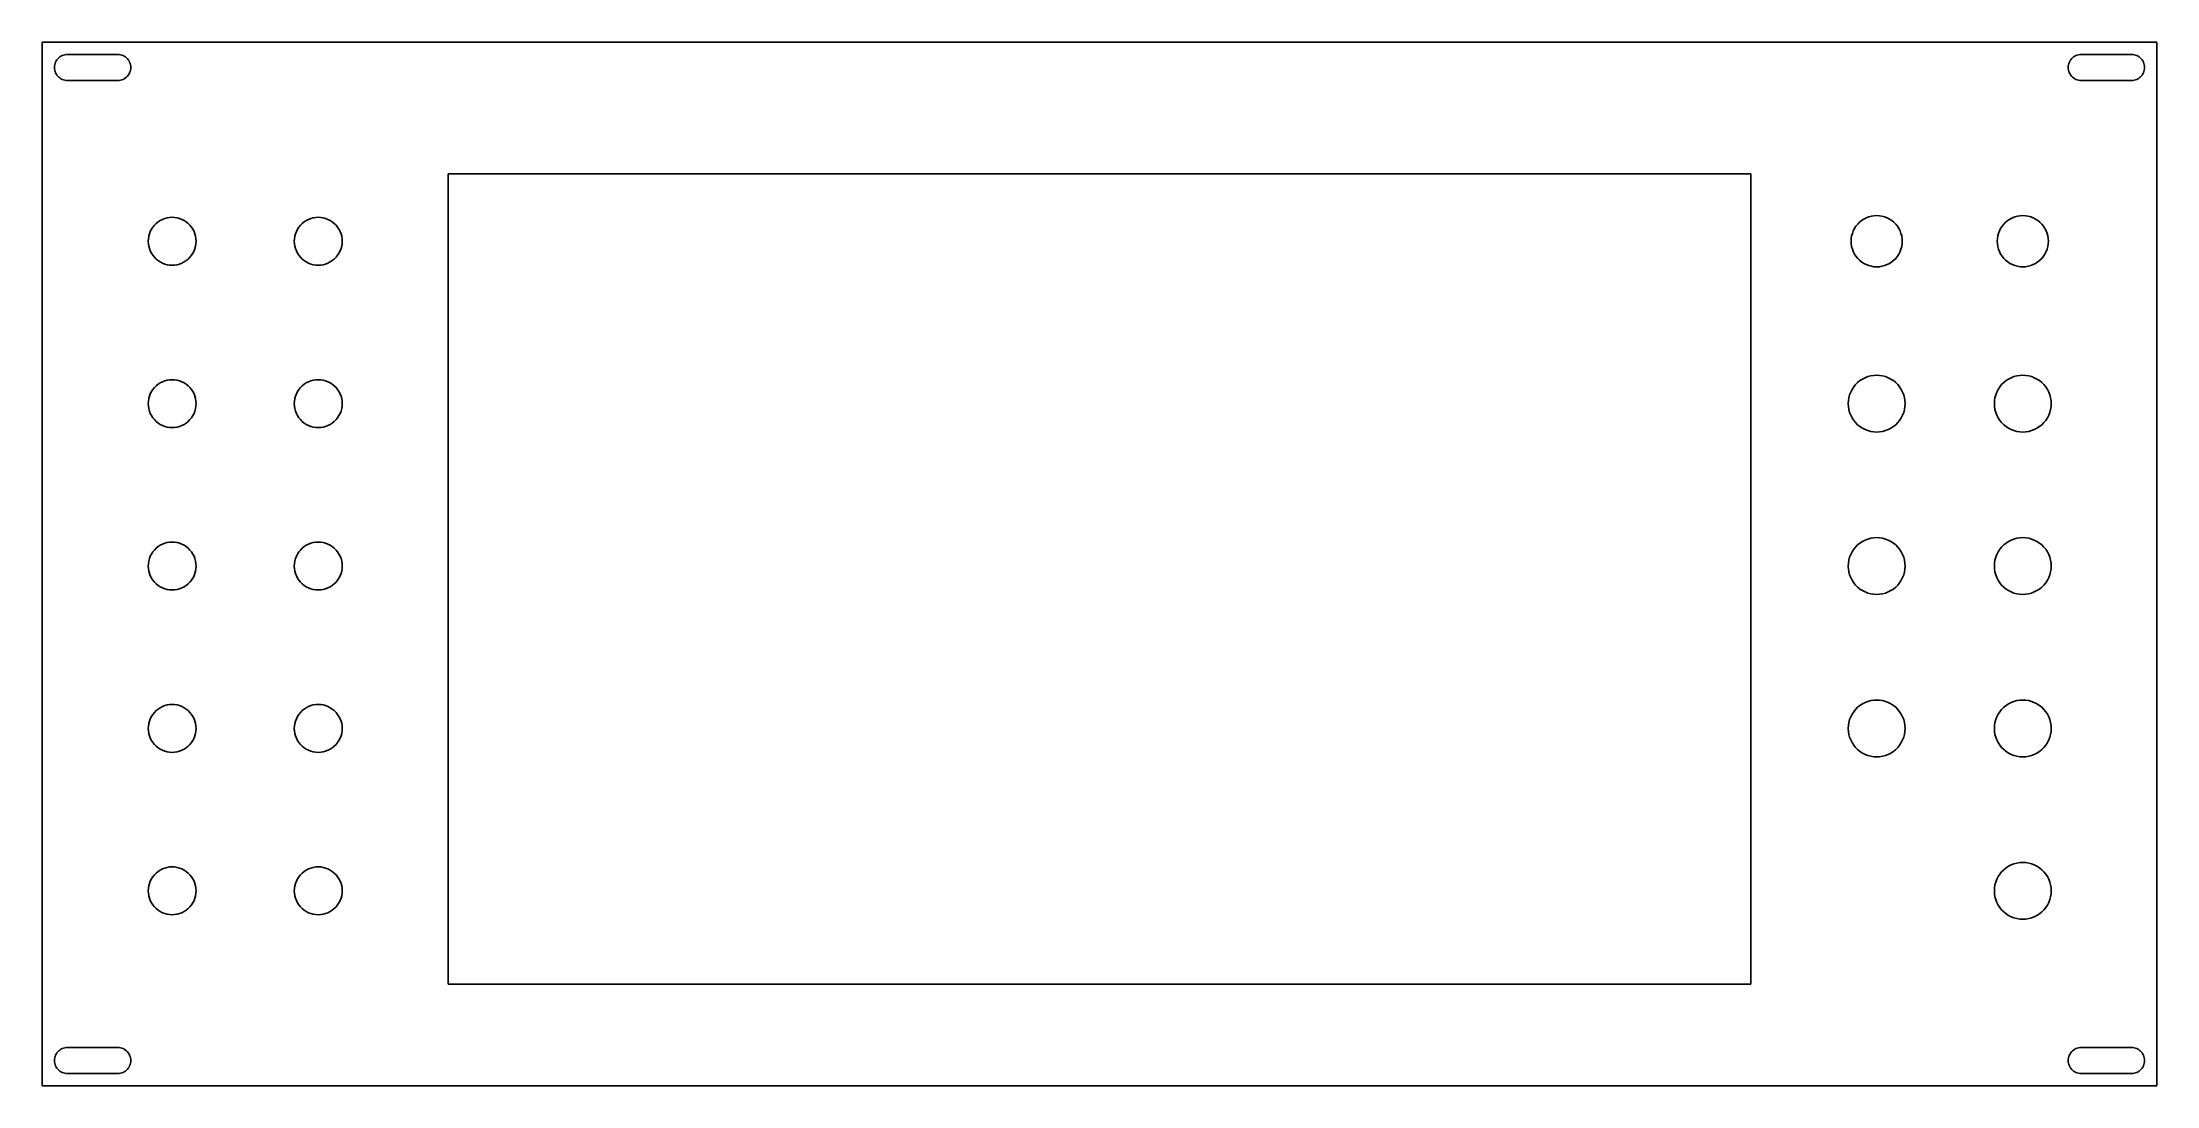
# Model space of a CAD drawing. Header units: metres. Extents: x 0 to 261, y 0 to 128.
import ezdxf

# ---------------------------------------------------------------- set-up
doc = ezdxf.new("R2010")
doc.units = ezdxf.units.M

msp = doc.modelspace()

# ---------------------------------------------------------------- linework, layer by layer
for p, q in [((260.502, 128.5), (0, 128.5)), ((0, 128.5), (0, 0)), ((260.502, 0), (260.502, 128.5)), ((1.5, 125.4), (1.50876, 125.567)), ((1.50876, 125.233), (1.5, 125.4)), ((1.50876, 125.567), (1.53496, 125.733)), ((1.53496, 125.067), (1.50876, 125.233)), ((1.53496, 125.733), (1.57831, 125.894)), ((1.57831, 124.906), (1.53496, 125.067)), ((1.57831, 125.894), (1.63832, 126.051)), ((1.63832, 126.051), (1.71436, 126.2)), ((1.71436, 126.2), (1.80557, 126.34)), ((1.80557, 126.34), (1.91096, 126.471)), ((1.91096, 126.471), (2.02939, 126.589)), ((2.02939, 126.589), (2.15955, 126.694)), ((2.15955, 126.694), (2.3, 126.786)), ((2.3, 126.786), (2.44922, 126.862)), ((2.44922, 126.862), (2.60558, 126.922)), ((2.60558, 126.922), (2.76733, 126.965)), ((2.76733, 126.965), (2.93275, 126.991)), ((2.93275, 126.991), (3.09999, 127)), ((3.09999, 127), (9.3, 127)), ((9.3, 127), (9.46724, 126.991)), ((9.46724, 126.991), (9.63266, 126.965)), ((9.63266, 126.965), (9.79442, 126.922)), ((9.79442, 126.922), (9.95078, 126.862)), ((9.95078, 126.862), (10.1, 126.786)), ((10.1, 126.786), (10.2404, 126.694)), ((10.2404, 126.694), (10.3706, 126.589)), ((10.3706, 126.589), (10.489, 126.471)), ((10.489, 126.471), (10.5944, 126.34)), ((10.5944, 126.34), (10.6856, 126.2)), ((10.6856, 126.2), (10.7617, 126.051)), ((10.7617, 126.051), (10.8217, 125.894)), ((10.8217, 125.894), (10.865, 125.733)), ((10.865, 125.067), (10.8217, 124.906)), ((10.865, 125.733), (10.8912, 125.567)), ((10.8912, 125.233), (10.865, 125.067)), ((10.8912, 125.567), (10.9, 125.4)), ((10.9, 125.4), (10.8912, 125.233)), ((249.602, 125.4), (249.611, 125.567)), ((249.611, 125.233), (249.602, 125.4)), ((249.611, 125.567), (249.637, 125.733)), ((249.637, 125.067), (249.611, 125.233)), ((249.637, 125.733), (249.681, 125.894)), ((249.681, 124.906), (249.637, 125.067)), ((249.681, 125.894), (249.741, 126.051)), ((249.741, 126.051), (249.817, 126.2)), ((249.817, 126.2), (249.908, 126.34)), ((249.908, 126.34), (250.013, 126.471)), ((250.013, 126.471), (250.132, 126.589)), ((250.132, 126.589), (250.262, 126.694)), ((250.262, 126.694), (250.402, 126.786)), ((250.402, 126.786), (250.552, 126.862)), ((250.552, 126.862), (250.708, 126.922)), ((250.708, 126.922), (250.87, 126.965)), ((250.87, 126.965), (251.035, 126.991)), ((251.035, 126.991), (251.202, 127)), ((251.202, 127), (257.402, 127)), ((257.402, 127), (257.57, 126.991)), ((257.57, 126.991), (257.735, 126.965)), ((257.735, 126.965), (257.897, 126.922)), ((257.897, 126.922), (258.053, 126.862)), ((258.053, 126.862), (258.202, 126.786)), ((258.202, 126.786), (258.343, 126.694)), ((258.343, 126.694), (258.473, 126.589)), ((258.473, 126.589), (258.591, 126.471)), ((258.591, 126.471), (258.697, 126.34)), ((258.697, 126.34), (258.788, 126.2)), ((258.788, 126.2), (258.864, 126.051)), ((258.864, 126.051), (258.924, 125.894)), ((258.924, 125.894), (258.967, 125.733)), ((258.967, 125.067), (258.924, 124.906)), ((258.967, 125.733), (258.994, 125.567)), ((258.994, 125.233), (258.967, 125.067)), ((258.994, 125.567), (259.002, 125.4)), ((259.002, 125.4), (258.994, 125.233)), ((1.63832, 124.749), (1.57831, 124.906)), ((1.71436, 124.6), (1.63832, 124.749)), ((1.80557, 124.46), (1.71436, 124.6)), ((1.91096, 124.329), (1.80557, 124.46)), ((2.02939, 124.211), (1.91096, 124.329)), ((2.15955, 124.106), (2.02939, 124.211)), ((2.3, 124.014), (2.15955, 124.106)), ((2.44922, 123.938), (2.3, 124.014)), ((2.60558, 123.878), (2.44922, 123.938)), ((2.76733, 123.835), (2.60558, 123.878)), ((2.93275, 123.809), (2.76733, 123.835)), ((3.09999, 123.8), (2.93275, 123.809)), ((9.3, 123.8), (3.09999, 123.8)), ((9.46724, 123.809), (9.3, 123.8)), ((9.63266, 123.835), (9.46724, 123.809)), ((9.79442, 123.878), (9.63266, 123.835)), ((9.95078, 123.938), (9.79442, 123.878)), ((10.1, 124.014), (9.95078, 123.938)), ((10.2404, 124.106), (10.1, 124.014)), ((10.3706, 124.211), (10.2404, 124.106)), ((10.489, 124.329), (10.3706, 124.211)), ((10.5944, 124.46), (10.489, 124.329)), ((10.6856, 124.6), (10.5944, 124.46)), ((10.7617, 124.749), (10.6856, 124.6)), ((10.8217, 124.906), (10.7617, 124.749)), ((249.741, 124.749), (249.681, 124.906)), ((249.817, 124.6), (249.741, 124.749)), ((249.908, 124.46), (249.817, 124.6)), ((250.013, 124.329), (249.908, 124.46)), ((250.132, 124.211), (250.013, 124.329)), ((250.262, 124.106), (250.132, 124.211)), ((250.402, 124.014), (250.262, 124.106)), ((250.552, 123.938), (250.402, 124.014)), ((250.708, 123.878), (250.552, 123.938)), ((250.87, 123.835), (250.708, 123.878)), ((251.035, 123.809), (250.87, 123.835)), ((251.202, 123.8), (251.035, 123.809)), ((257.402, 123.8), (251.202, 123.8)), ((257.57, 123.809), (257.402, 123.8)), ((257.735, 123.835), (257.57, 123.809)), ((257.897, 123.878), (257.735, 123.835)), ((258.053, 123.938), (257.897, 123.878)), ((258.202, 124.014), (258.053, 123.938)), ((258.343, 124.106), (258.202, 124.014)), ((258.473, 124.211), (258.343, 124.106)), ((258.591, 124.329), (258.473, 124.211)), ((258.697, 124.46), (258.591, 124.329)), ((258.788, 124.6), (258.697, 124.46)), ((258.864, 124.749), (258.788, 124.6)), ((258.924, 124.906), (258.864, 124.749)), ((50, 12.5), (50, 112.3)), ((50, 112.3), (210.5, 112.3)), ((210.5, 112.3), (210.5, 12.5)), ((14.8001, 106.695), (15.0884, 106.806)), ((15.0884, 106.806), (15.3867, 106.886)), ((15.3867, 106.886), (15.6916, 106.934)), ((15.6916, 106.934), (16, 106.95)), ((16, 106.95), (16.3083, 106.934)), ((16.3083, 106.934), (16.6133, 106.886)), ((16.6133, 106.886), (16.9116, 106.806)), ((16.9116, 106.806), (17.1999, 106.695)), ((32.8001, 106.695), (33.0884, 106.806)), ((33.0884, 106.806), (33.3867, 106.886)), ((33.3867, 106.886), (33.6916, 106.934)), ((33.6916, 106.934), (34, 106.95)), ((34, 106.95), (34.3083, 106.934)), ((34.3083, 106.934), (34.6133, 106.886)), ((34.6133, 106.886), (34.9116, 106.806)), ((34.9116, 106.806), (35.1999, 106.695)), ((224.425, 106.728), (224.719, 106.878)), ((224.719, 106.878), (225.027, 106.996)), ((225.027, 106.996), (225.345, 107.081)), ((225.345, 107.081), (225.671, 107.133)), ((225.671, 107.133), (226, 107.15)), ((226, 107.15), (226.329, 107.133)), ((226.329, 107.133), (226.655, 107.081)), ((226.655, 107.081), (226.973, 106.996)), ((226.973, 106.996), (227.281, 106.878)), ((227.281, 106.878), (227.575, 106.728)), ((242.425, 106.728), (242.719, 106.878)), ((242.719, 106.878), (243.027, 106.996)), ((243.027, 106.996), (243.345, 107.081)), ((243.345, 107.081), (243.671, 107.133)), ((243.671, 107.133), (244, 107.15)), ((244, 107.15), (244.329, 107.133)), ((244.329, 107.133), (244.655, 107.081)), ((244.655, 107.081), (244.973, 106.996)), ((244.973, 106.996), (245.281, 106.878)), ((245.281, 106.878), (245.575, 106.728)), ((13.05, 104), (13.0661, 104.308)), ((13.0661, 104.308), (13.1145, 104.613)), ((13.1145, 104.613), (13.1944, 104.912)), ((13.1944, 104.912), (13.305, 105.2)), ((13.305, 105.2), (13.4452, 105.475)), ((13.4452, 105.475), (13.6134, 105.734)), ((13.6134, 105.734), (13.8077, 105.974)), ((13.8077, 105.974), (14.0261, 106.192)), ((14.0261, 106.192), (14.266, 106.387)), ((14.266, 106.387), (14.525, 106.555)), ((14.525, 106.555), (14.8001, 106.695)), ((17.1999, 106.695), (17.475, 106.555)), ((17.475, 106.555), (17.734, 106.387)), ((17.734, 106.387), (17.9739, 106.192)), ((17.9739, 106.192), (18.1923, 105.974)), ((18.1923, 105.974), (18.3866, 105.734)), ((18.3866, 105.734), (18.5548, 105.475)), ((18.5548, 105.475), (18.6949, 105.2)), ((18.6949, 105.2), (18.8056, 104.912)), ((18.8056, 104.912), (18.8855, 104.613)), ((18.8855, 104.613), (18.9338, 104.308)), ((18.9338, 104.308), (18.95, 104)), ((31.05, 104), (31.0661, 104.308)), ((31.0661, 104.308), (31.1145, 104.613)), ((31.1145, 104.613), (31.1944, 104.912)), ((31.1944, 104.912), (31.305, 105.2)), ((31.305, 105.2), (31.4452, 105.475)), ((31.4452, 105.475), (31.6134, 105.734)), ((31.6134, 105.734), (31.8077, 105.974)), ((31.8077, 105.974), (32.0261, 106.192)), ((32.0261, 106.192), (32.266, 106.387)), ((32.266, 106.387), (32.525, 106.555)), ((32.525, 106.555), (32.8001, 106.695)), ((35.1999, 106.695), (35.475, 106.555)), ((35.475, 106.555), (35.734, 106.387)), ((35.734, 106.387), (35.9739, 106.192)), ((35.9739, 106.192), (36.1923, 105.974)), ((36.1923, 105.974), (36.3866, 105.734)), ((36.3866, 105.734), (36.5548, 105.475)), ((36.5548, 105.475), (36.6949, 105.2)), ((36.6949, 105.2), (36.8056, 104.912)), ((36.8056, 104.912), (36.8855, 104.613)), ((36.8855, 104.613), (36.9338, 104.308)), ((36.9338, 104.308), (36.95, 104)), ((222.85, 104), (222.867, 104.329)), ((222.867, 104.329), (222.919, 104.655)), ((222.919, 104.655), (223.004, 104.973)), ((223.004, 104.973), (223.122, 105.281)), ((223.122, 105.281), (223.272, 105.575)), ((223.272, 105.575), (223.452, 105.852)), ((223.452, 105.852), (223.659, 106.108)), ((223.659, 106.108), (223.892, 106.341)), ((223.892, 106.341), (224.148, 106.548)), ((224.148, 106.548), (224.425, 106.728)), ((227.575, 106.728), (227.852, 106.548)), ((227.852, 106.548), (228.108, 106.341)), ((228.108, 106.341), (228.341, 106.108)), ((228.341, 106.108), (228.548, 105.852)), ((228.548, 105.852), (228.728, 105.575)), ((228.728, 105.575), (228.878, 105.281)), ((228.878, 105.281), (228.996, 104.973)), ((228.996, 104.973), (229.081, 104.655)), ((229.081, 104.655), (229.133, 104.329)), ((229.133, 104.329), (229.15, 104)), ((240.85, 104), (240.867, 104.329)), ((240.867, 104.329), (240.919, 104.655)), ((240.919, 104.655), (241.004, 104.973)), ((241.004, 104.973), (241.122, 105.281)), ((241.122, 105.281), (241.272, 105.575)), ((241.272, 105.575), (241.452, 105.852)), ((241.452, 105.852), (241.659, 106.108)), ((241.659, 106.108), (241.892, 106.341)), ((241.892, 106.341), (242.148, 106.548)), ((242.148, 106.548), (242.425, 106.728)), ((245.575, 106.728), (245.852, 106.548)), ((245.852, 106.548), (246.108, 106.341)), ((246.108, 106.341), (246.341, 106.108)), ((246.341, 106.108), (246.548, 105.852)), ((246.548, 105.852), (246.728, 105.575)), ((246.728, 105.575), (246.878, 105.281)), ((246.878, 105.281), (246.996, 104.973)), ((246.996, 104.973), (247.081, 104.655)), ((247.081, 104.655), (247.133, 104.329)), ((247.133, 104.329), (247.15, 104)), ((13.0661, 103.692), (13.05, 104)), ((13.1145, 103.387), (13.0661, 103.692)), ((13.1944, 103.088), (13.1145, 103.387)), ((13.305, 102.8), (13.1944, 103.088)), ((13.4452, 102.525), (13.305, 102.8)), ((13.6134, 102.266), (13.4452, 102.525)), ((13.8077, 102.026), (13.6134, 102.266)), ((14.0261, 101.808), (13.8077, 102.026)), ((14.266, 101.613), (14.0261, 101.808)), ((14.525, 101.445), (14.266, 101.613)), ((17.734, 101.613), (17.475, 101.445)), ((17.9739, 101.808), (17.734, 101.613)), ((18.1923, 102.026), (17.9739, 101.808)), ((18.3866, 102.266), (18.1923, 102.026)), ((18.5548, 102.525), (18.3866, 102.266)), ((18.6949, 102.8), (18.5548, 102.525)), ((18.8056, 103.088), (18.6949, 102.8)), ((18.8855, 103.387), (18.8056, 103.088)), ((18.9338, 103.692), (18.8855, 103.387)), ((18.95, 104), (18.9338, 103.692)), ((31.0661, 103.692), (31.05, 104)), ((31.1145, 103.387), (31.0661, 103.692)), ((31.1944, 103.088), (31.1145, 103.387)), ((31.305, 102.8), (31.1944, 103.088)), ((31.4452, 102.525), (31.305, 102.8)), ((31.6134, 102.266), (31.4452, 102.525)), ((31.8077, 102.026), (31.6134, 102.266)), ((32.0261, 101.808), (31.8077, 102.026)), ((32.266, 101.613), (32.0261, 101.808)), ((32.525, 101.445), (32.266, 101.613)), ((35.734, 101.613), (35.475, 101.445)), ((35.9739, 101.808), (35.734, 101.613)), ((36.1923, 102.026), (35.9739, 101.808)), ((36.3866, 102.266), (36.1923, 102.026)), ((36.5548, 102.525), (36.3866, 102.266)), ((36.6949, 102.8), (36.5548, 102.525)), ((36.8056, 103.088), (36.6949, 102.8)), ((36.8855, 103.387), (36.8056, 103.088)), ((36.9338, 103.692), (36.8855, 103.387)), ((36.95, 104), (36.9338, 103.692)), ((222.867, 103.671), (222.85, 104)), ((222.919, 103.345), (222.867, 103.671)), ((223.004, 103.027), (222.919, 103.345)), ((223.122, 102.719), (223.004, 103.027)), ((223.272, 102.425), (223.122, 102.719)), ((223.452, 102.148), (223.272, 102.425)), ((223.659, 101.892), (223.452, 102.148)), ((223.892, 101.659), (223.659, 101.892)), ((224.148, 101.452), (223.892, 101.659)), ((228.108, 101.659), (227.852, 101.452)), ((228.341, 101.892), (228.108, 101.659)), ((228.548, 102.148), (228.341, 101.892)), ((228.728, 102.425), (228.548, 102.148)), ((228.878, 102.719), (228.728, 102.425)), ((228.996, 103.027), (228.878, 102.719)), ((229.081, 103.345), (228.996, 103.027)), ((229.133, 103.671), (229.081, 103.345)), ((229.15, 104), (229.133, 103.671)), ((240.867, 103.671), (240.85, 104)), ((240.919, 103.345), (240.867, 103.671)), ((241.004, 103.027), (240.919, 103.345)), ((241.122, 102.719), (241.004, 103.027)), ((241.272, 102.425), (241.122, 102.719)), ((241.452, 102.148), (241.272, 102.425)), ((241.659, 101.892), (241.452, 102.148)), ((241.892, 101.659), (241.659, 101.892)), ((242.148, 101.452), (241.892, 101.659)), ((246.108, 101.659), (245.852, 101.452)), ((246.341, 101.892), (246.108, 101.659)), ((246.548, 102.148), (246.341, 101.892)), ((246.728, 102.425), (246.548, 102.148)), ((246.878, 102.719), (246.728, 102.425)), ((246.996, 103.027), (246.878, 102.719)), ((247.081, 103.345), (246.996, 103.027)), ((247.133, 103.671), (247.081, 103.345)), ((247.15, 104), (247.133, 103.671)), ((14.8001, 101.305), (14.525, 101.445)), ((15.0884, 101.194), (14.8001, 101.305)), ((15.3867, 101.114), (15.0884, 101.194)), ((15.6916, 101.066), (15.3867, 101.114)), ((16, 101.05), (15.6916, 101.066)), ((16.3083, 101.066), (16, 101.05)), ((16.6133, 101.114), (16.3083, 101.066)), ((16.9116, 101.194), (16.6133, 101.114)), ((17.1999, 101.305), (16.9116, 101.194)), ((17.475, 101.445), (17.1999, 101.305)), ((32.8001, 101.305), (32.525, 101.445)), ((33.0884, 101.194), (32.8001, 101.305)), ((33.3867, 101.114), (33.0884, 101.194)), ((33.6916, 101.066), (33.3867, 101.114)), ((34, 101.05), (33.6916, 101.066)), ((34.3083, 101.066), (34, 101.05)), ((34.6133, 101.114), (34.3083, 101.066)), ((34.9116, 101.194), (34.6133, 101.114)), ((35.1999, 101.305), (34.9116, 101.194)), ((35.475, 101.445), (35.1999, 101.305)), ((224.425, 101.272), (224.148, 101.452)), ((224.719, 101.122), (224.425, 101.272)), ((225.027, 101.004), (224.719, 101.122)), ((225.345, 100.919), (225.027, 101.004)), ((225.671, 100.867), (225.345, 100.919)), ((226, 100.85), (225.671, 100.867)), ((226.329, 100.867), (226, 100.85)), ((226.655, 100.919), (226.329, 100.867)), ((226.973, 101.004), (226.655, 100.919)), ((227.281, 101.122), (226.973, 101.004)), ((227.575, 101.272), (227.281, 101.122)), ((227.852, 101.452), (227.575, 101.272)), ((242.425, 101.272), (242.148, 101.452)), ((242.719, 101.122), (242.425, 101.272)), ((243.027, 101.004), (242.719, 101.122)), ((243.345, 100.919), (243.027, 101.004)), ((243.671, 100.867), (243.345, 100.919)), ((244, 100.85), (243.671, 100.867)), ((244.329, 100.867), (244, 100.85)), ((244.655, 100.919), (244.329, 100.867)), ((244.973, 101.004), (244.655, 100.919)), ((245.281, 101.122), (244.973, 101.004)), ((245.575, 101.272), (245.281, 101.122)), ((245.852, 101.452), (245.575, 101.272)), ((13.6134, 85.734), (13.8077, 85.9739)), ((13.8077, 85.9739), (14.0261, 86.1923)), ((14.0261, 86.1923), (14.266, 86.3866)), ((14.266, 86.3866), (14.525, 86.5548)), ((14.525, 86.5548), (14.8001, 86.6949)), ((14.8001, 86.6949), (15.0884, 86.8056)), ((15.0884, 86.8056), (15.3867, 86.8855)), ((15.3867, 86.8855), (15.6916, 86.9338)), ((15.6916, 86.9338), (16, 86.95)), ((16, 86.95), (16.3083, 86.9338)), ((16.3083, 86.9338), (16.6133, 86.8855)), ((16.6133, 86.8855), (16.9116, 86.8056)), ((16.9116, 86.8056), (17.1999, 86.6949)), ((17.1999, 86.6949), (17.475, 86.5548)), ((17.475, 86.5548), (17.734, 86.3866)), ((17.734, 86.3866), (17.9739, 86.1923)), ((17.9739, 86.1923), (18.1923, 85.9739)), ((18.1923, 85.9739), (18.3866, 85.734)), ((31.6134, 85.734), (31.8077, 85.9739)), ((31.8077, 85.9739), (32.0261, 86.1923)), ((32.0261, 86.1923), (32.266, 86.3866)), ((32.266, 86.3866), (32.525, 86.5548)), ((32.525, 86.5548), (32.8001, 86.6949)), ((32.8001, 86.6949), (33.0884, 86.8056)), ((33.0884, 86.8056), (33.3867, 86.8855)), ((33.3867, 86.8855), (33.6916, 86.9338)), ((33.6916, 86.9338), (34, 86.95)), ((34, 86.95), (34.3083, 86.9338)), ((34.3083, 86.9338), (34.6133, 86.8855)), ((34.6133, 86.8855), (34.9116, 86.8056)), ((34.9116, 86.8056), (35.1999, 86.6949)), ((35.1999, 86.6949), (35.475, 86.5548)), ((35.475, 86.5548), (35.734, 86.3866)), ((35.734, 86.3866), (35.9739, 86.1923)), ((35.9739, 86.1923), (36.1923, 85.9739)), ((36.1923, 85.9739), (36.3866, 85.734)), ((222.969, 85.75), (223.168, 86.0572)), ((223.168, 86.0572), (223.399, 86.3419)), ((223.399, 86.3419), (223.658, 86.601)), ((223.658, 86.601), (223.943, 86.8316)), ((223.943, 86.8316), (224.25, 87.0311)), ((224.25, 87.0311), (224.576, 87.1974)), ((224.576, 87.1974), (224.918, 87.3287)), ((224.918, 87.3287), (225.272, 87.4235)), ((225.272, 87.4235), (225.634, 87.4808)), ((225.634, 87.4808), (226, 87.5)), ((226, 87.5), (226.366, 87.4808)), ((226.366, 87.4808), (226.728, 87.4235)), ((226.728, 87.4235), (227.082, 87.3287)), ((227.082, 87.3287), (227.424, 87.1974)), ((227.424, 87.1974), (227.75, 87.0311)), ((227.75, 87.0311), (228.057, 86.8316)), ((228.057, 86.8316), (228.342, 86.601)), ((228.342, 86.601), (228.601, 86.3419)), ((228.601, 86.3419), (228.832, 86.0572)), ((228.832, 86.0572), (229.031, 85.75)), ((240.969, 85.75), (241.168, 86.0572)), ((241.168, 86.0572), (241.399, 86.3419)), ((241.399, 86.3419), (241.658, 86.601)), ((241.658, 86.601), (241.943, 86.8316)), ((241.943, 86.8316), (242.25, 87.0311)), ((242.25, 87.0311), (242.576, 87.1974)), ((242.576, 87.1974), (242.918, 87.3287)), ((242.918, 87.3287), (243.272, 87.4235)), ((243.272, 87.4235), (243.634, 87.4808)), ((243.634, 87.4808), (244, 87.5)), ((244, 87.5), (244.366, 87.4808)), ((244.366, 87.4808), (244.728, 87.4235)), ((244.728, 87.4235), (245.082, 87.3287)), ((245.082, 87.3287), (245.424, 87.1974)), ((245.424, 87.1974), (245.75, 87.0311)), ((245.75, 87.0311), (246.057, 86.8316)), ((246.057, 86.8316), (246.342, 86.601)), ((246.342, 86.601), (246.601, 86.3419)), ((246.601, 86.3419), (246.832, 86.0572)), ((246.832, 86.0572), (247.031, 85.75)), ((13.05, 84), (13.0661, 84.3083)), ((13.0661, 83.6916), (13.05, 84)), ((13.0661, 84.3083), (13.1145, 84.6133)), ((13.1145, 83.3867), (13.0661, 83.6916)), ((13.1145, 84.6133), (13.1944, 84.9116)), ((13.1944, 83.0884), (13.1145, 83.3867)), ((13.1944, 84.9116), (13.305, 85.1999)), ((13.305, 85.1999), (13.4452, 85.475)), ((13.4452, 85.475), (13.6134, 85.734)), ((18.3866, 85.734), (18.5548, 85.475)), ((18.5548, 85.475), (18.6949, 85.1999)), ((18.6949, 85.1999), (18.8056, 84.9116)), ((18.8056, 84.9116), (18.8855, 84.6133)), ((18.8855, 83.3867), (18.8056, 83.0884)), ((18.8855, 84.6133), (18.9338, 84.3083)), ((18.9338, 83.6916), (18.8855, 83.3867)), ((18.9338, 84.3083), (18.95, 84)), ((18.95, 84), (18.9338, 83.6916)), ((31.05, 84), (31.0661, 84.3083)), ((31.0661, 83.6916), (31.05, 84)), ((31.0661, 84.3083), (31.1145, 84.6133)), ((31.1145, 83.3867), (31.0661, 83.6916)), ((31.1145, 84.6133), (31.1944, 84.9116)), ((31.1944, 83.0884), (31.1145, 83.3867)), ((31.1944, 84.9116), (31.305, 85.1999)), ((31.305, 85.1999), (31.4452, 85.475)), ((31.4452, 85.475), (31.6134, 85.734)), ((36.3866, 85.734), (36.5548, 85.475)), ((36.5548, 85.475), (36.6949, 85.1999)), ((36.6949, 85.1999), (36.8056, 84.9116)), ((36.8056, 84.9116), (36.8855, 84.6133)), ((36.8855, 83.3867), (36.8056, 83.0884)), ((36.8855, 84.6133), (36.9338, 84.3083)), ((36.9338, 83.6916), (36.8855, 83.3867)), ((36.9338, 84.3083), (36.95, 84)), ((36.95, 84), (36.9338, 83.6916)), ((222.5, 84), (222.519, 84.3658)), ((222.519, 83.6341), (222.5, 84)), ((222.519, 84.3658), (222.576, 84.7277)), ((222.576, 83.2723), (222.519, 83.6341)), ((222.576, 84.7277), (222.671, 85.0816)), ((222.671, 85.0816), (222.803, 85.4236)), ((222.803, 85.4236), (222.969, 85.75)), ((229.031, 85.75), (229.197, 85.4236)), ((229.197, 85.4236), (229.329, 85.0816)), ((229.329, 85.0816), (229.424, 84.7277)), ((229.424, 84.7277), (229.481, 84.3658)), ((229.481, 83.6341), (229.424, 83.2723)), ((229.481, 84.3658), (229.5, 84)), ((229.5, 84), (229.481, 83.6341)), ((240.5, 84), (240.519, 84.3658)), ((240.519, 83.6341), (240.5, 84)), ((240.519, 84.3658), (240.576, 84.7277)), ((240.576, 83.2723), (240.519, 83.6341)), ((240.576, 84.7277), (240.671, 85.0816)), ((240.671, 85.0816), (240.803, 85.4236)), ((240.803, 85.4236), (240.969, 85.75)), ((247.031, 85.75), (247.197, 85.4236)), ((247.197, 85.4236), (247.329, 85.0816)), ((247.329, 85.0816), (247.424, 84.7277)), ((247.424, 84.7277), (247.481, 84.3658)), ((247.481, 83.6341), (247.424, 83.2723)), ((247.481, 84.3658), (247.5, 84)), ((247.5, 84), (247.481, 83.6341)), ((13.305, 82.8001), (13.1944, 83.0884)), ((13.4452, 82.525), (13.305, 82.8001)), ((13.6134, 82.266), (13.4452, 82.525)), ((13.8077, 82.0261), (13.6134, 82.266)), ((14.0261, 81.8077), (13.8077, 82.0261)), ((14.266, 81.6134), (14.0261, 81.8077)), ((14.525, 81.4452), (14.266, 81.6134)), ((14.8001, 81.305), (14.525, 81.4452)), ((15.0884, 81.1944), (14.8001, 81.305)), ((15.3867, 81.1145), (15.0884, 81.1944)), ((15.6916, 81.0661), (15.3867, 81.1145)), ((16, 81.05), (15.6916, 81.0661)), ((16.3083, 81.0661), (16, 81.05)), ((16.6133, 81.1145), (16.3083, 81.0661)), ((16.9116, 81.1944), (16.6133, 81.1145)), ((17.1999, 81.305), (16.9116, 81.1944)), ((17.475, 81.4452), (17.1999, 81.305)), ((17.734, 81.6134), (17.475, 81.4452)), ((17.9739, 81.8077), (17.734, 81.6134)), ((18.1923, 82.0261), (17.9739, 81.8077)), ((18.3866, 82.266), (18.1923, 82.0261)), ((18.5548, 82.525), (18.3866, 82.266)), ((18.6949, 82.8001), (18.5548, 82.525)), ((18.8056, 83.0884), (18.6949, 82.8001)), ((31.305, 82.8001), (31.1944, 83.0884)), ((31.4452, 82.525), (31.305, 82.8001)), ((31.6134, 82.266), (31.4452, 82.525)), ((31.8077, 82.0261), (31.6134, 82.266)), ((32.0261, 81.8077), (31.8077, 82.0261)), ((32.266, 81.6134), (32.0261, 81.8077)), ((32.525, 81.4452), (32.266, 81.6134)), ((32.8001, 81.305), (32.525, 81.4452)), ((33.0884, 81.1944), (32.8001, 81.305)), ((33.3867, 81.1145), (33.0884, 81.1944)), ((33.6916, 81.0661), (33.3867, 81.1145)), ((34, 81.05), (33.6916, 81.0661)), ((34.3083, 81.0661), (34, 81.05)), ((34.6133, 81.1145), (34.3083, 81.0661)), ((34.9116, 81.1944), (34.6133, 81.1145)), ((35.1999, 81.305), (34.9116, 81.1944)), ((35.475, 81.4452), (35.1999, 81.305)), ((35.734, 81.6134), (35.475, 81.4452)), ((35.9739, 81.8077), (35.734, 81.6134)), ((36.1923, 82.0261), (35.9739, 81.8077)), ((36.3866, 82.266), (36.1923, 82.0261)), ((36.5548, 82.525), (36.3866, 82.266)), ((36.6949, 82.8001), (36.5548, 82.525)), ((36.8056, 83.0884), (36.6949, 82.8001)), ((222.671, 82.9184), (222.576, 83.2723)), ((222.803, 82.5764), (222.671, 82.9184)), ((222.969, 82.25), (222.803, 82.5764)), ((223.168, 81.9427), (222.969, 82.25)), ((223.399, 81.658), (223.168, 81.9427)), ((223.658, 81.399), (223.399, 81.658)), ((223.943, 81.1684), (223.658, 81.399)), ((224.25, 80.9689), (223.943, 81.1684)), ((224.576, 80.8026), (224.25, 80.9689)), ((224.918, 80.6713), (224.576, 80.8026)), ((227.424, 80.8026), (227.082, 80.6713)), ((227.75, 80.9689), (227.424, 80.8026)), ((228.057, 81.1684), (227.75, 80.9689)), ((228.342, 81.399), (228.057, 81.1684)), ((228.601, 81.658), (228.342, 81.399)), ((228.832, 81.9427), (228.601, 81.658)), ((229.031, 82.25), (228.832, 81.9427)), ((229.197, 82.5764), (229.031, 82.25)), ((229.329, 82.9184), (229.197, 82.5764)), ((229.424, 83.2723), (229.329, 82.9184)), ((240.671, 82.9184), (240.576, 83.2723)), ((240.803, 82.5764), (240.671, 82.9184)), ((240.969, 82.25), (240.803, 82.5764)), ((241.168, 81.9427), (240.969, 82.25)), ((241.399, 81.658), (241.168, 81.9427)), ((241.658, 81.399), (241.399, 81.658)), ((241.943, 81.1684), (241.658, 81.399)), ((242.25, 80.9689), (241.943, 81.1684)), ((242.576, 80.8026), (242.25, 80.9689)), ((242.918, 80.6713), (242.576, 80.8026)), ((245.424, 80.8026), (245.082, 80.6713)), ((245.75, 80.9689), (245.424, 80.8026)), ((246.057, 81.1684), (245.75, 80.9689)), ((246.342, 81.399), (246.057, 81.1684)), ((246.601, 81.658), (246.342, 81.399)), ((246.832, 81.9427), (246.601, 81.658)), ((247.031, 82.25), (246.832, 81.9427)), ((247.197, 82.5764), (247.031, 82.25)), ((247.329, 82.9184), (247.197, 82.5764)), ((247.424, 83.2723), (247.329, 82.9184)), ((225.272, 80.5765), (224.918, 80.6713)), ((225.634, 80.5192), (225.272, 80.5765)), ((226, 80.5), (225.634, 80.5192)), ((226.366, 80.5192), (226, 80.5)), ((226.728, 80.5765), (226.366, 80.5192)), ((227.082, 80.6713), (226.728, 80.5765)), ((243.272, 80.5765), (242.918, 80.6713)), ((243.634, 80.5192), (243.272, 80.5765)), ((244, 80.5), (243.634, 80.5192)), ((244.366, 80.5192), (244, 80.5)), ((244.728, 80.5765), (244.366, 80.5192)), ((245.082, 80.6713), (244.728, 80.5765)), ((13.1944, 64.9116), (13.305, 65.1999)), ((13.305, 65.1999), (13.4452, 65.475)), ((13.4452, 65.475), (13.6134, 65.734)), ((13.6134, 65.734), (13.8077, 65.9739)), ((13.8077, 65.9739), (14.0261, 66.1923)), ((14.0261, 66.1923), (14.266, 66.3866)), ((14.266, 66.3866), (14.525, 66.5548)), ((14.525, 66.5548), (14.8001, 66.6949)), ((14.8001, 66.6949), (15.0884, 66.8056)), ((15.0884, 66.8056), (15.3867, 66.8855)), ((15.3867, 66.8855), (15.6916, 66.9338)), ((15.6916, 66.9338), (16, 66.95)), ((16, 66.95), (16.3083, 66.9338)), ((16.3083, 66.9338), (16.6133, 66.8855)), ((16.6133, 66.8855), (16.9116, 66.8056)), ((16.9116, 66.8056), (17.1999, 66.6949)), ((17.1999, 66.6949), (17.475, 66.5548)), ((17.475, 66.5548), (17.734, 66.3866)), ((17.734, 66.3866), (17.9739, 66.1923)), ((17.9739, 66.1923), (18.1923, 65.9739)), ((18.1923, 65.9739), (18.3866, 65.734)), ((18.3866, 65.734), (18.5548, 65.475)), ((18.5548, 65.475), (18.6949, 65.1999)), ((18.6949, 65.1999), (18.8056, 64.9116)), ((31.1944, 64.9116), (31.305, 65.1999)), ((31.305, 65.1999), (31.4452, 65.475)), ((31.4452, 65.475), (31.6134, 65.734)), ((31.6134, 65.734), (31.8077, 65.9739)), ((31.8077, 65.9739), (32.0261, 66.1923)), ((32.0261, 66.1923), (32.266, 66.3866)), ((32.266, 66.3866), (32.525, 66.5548)), ((32.525, 66.5548), (32.8001, 66.6949)), ((32.8001, 66.6949), (33.0884, 66.8056)), ((33.0884, 66.8056), (33.3867, 66.8855)), ((33.3867, 66.8855), (33.6916, 66.9338)), ((33.6916, 66.9338), (34, 66.95)), ((34, 66.95), (34.3083, 66.9338)), ((34.3083, 66.9338), (34.6133, 66.8855)), ((34.6133, 66.8855), (34.9116, 66.8056)), ((34.9116, 66.8056), (35.1999, 66.6949)), ((35.1999, 66.6949), (35.475, 66.5548)), ((35.475, 66.5548), (35.734, 66.3866)), ((35.734, 66.3866), (35.9739, 66.1923)), ((35.9739, 66.1923), (36.1923, 65.9739)), ((36.1923, 65.9739), (36.3866, 65.734)), ((36.3866, 65.734), (36.5548, 65.475)), ((36.5548, 65.475), (36.6949, 65.1999)), ((36.6949, 65.1999), (36.8056, 64.9116)), ((222.671, 65.0816), (222.803, 65.4236)), ((222.803, 65.4236), (222.969, 65.75)), ((222.969, 65.75), (223.168, 66.0572)), ((223.168, 66.0572), (223.399, 66.3419)), ((223.399, 66.3419), (223.658, 66.601)), ((223.658, 66.601), (223.943, 66.8316)), ((223.943, 66.8316), (224.25, 67.0311)), ((224.25, 67.0311), (224.576, 67.1974)), ((224.576, 67.1974), (224.918, 67.3287)), ((224.918, 67.3287), (225.272, 67.4235)), ((225.272, 67.4235), (225.634, 67.4808)), ((225.634, 67.4808), (226, 67.5)), ((226, 67.5), (226.366, 67.4808)), ((226.366, 67.4808), (226.728, 67.4235)), ((226.728, 67.4235), (227.082, 67.3287)), ((227.082, 67.3287), (227.424, 67.1974)), ((227.424, 67.1974), (227.75, 67.0311)), ((227.75, 67.0311), (228.057, 66.8316)), ((228.057, 66.8316), (228.342, 66.601)), ((228.342, 66.601), (228.601, 66.3419)), ((228.601, 66.3419), (228.832, 66.0572)), ((228.832, 66.0572), (229.031, 65.75)), ((229.031, 65.75), (229.197, 65.4236)), ((229.197, 65.4236), (229.329, 65.0816)), ((240.671, 65.0816), (240.803, 65.4236)), ((240.803, 65.4236), (240.969, 65.75)), ((240.969, 65.75), (241.168, 66.0572)), ((241.168, 66.0572), (241.399, 66.3419)), ((241.399, 66.3419), (241.658, 66.601)), ((241.658, 66.601), (241.943, 66.8316)), ((241.943, 66.8316), (242.25, 67.0311)), ((242.25, 67.0311), (242.576, 67.1974)), ((242.576, 67.1974), (242.918, 67.3287)), ((242.918, 67.3287), (243.272, 67.4235)), ((243.272, 67.4235), (243.634, 67.4808)), ((243.634, 67.4808), (244, 67.5)), ((244, 67.5), (244.366, 67.4808)), ((244.366, 67.4808), (244.728, 67.4235)), ((244.728, 67.4235), (245.082, 67.3287)), ((245.082, 67.3287), (245.424, 67.1974)), ((245.424, 67.1974), (245.75, 67.0311)), ((245.75, 67.0311), (246.057, 66.8316)), ((246.057, 66.8316), (246.342, 66.601)), ((246.342, 66.601), (246.601, 66.3419)), ((246.601, 66.3419), (246.832, 66.0572)), ((246.832, 66.0572), (247.031, 65.75)), ((247.031, 65.75), (247.197, 65.4236)), ((247.197, 65.4236), (247.329, 65.0816)), ((13.05, 64), (13.0661, 64.3083)), ((13.0661, 63.6916), (13.05, 64)), ((13.0661, 64.3083), (13.1145, 64.6133)), ((13.1145, 63.3867), (13.0661, 63.6916)), ((13.1145, 64.6133), (13.1944, 64.9116)), ((13.1944, 63.0884), (13.1145, 63.3867)), ((13.305, 62.8001), (13.1944, 63.0884)), ((13.4452, 62.525), (13.305, 62.8001)), ((13.6134, 62.266), (13.4452, 62.525)), ((18.5548, 62.525), (18.3866, 62.266)), ((18.6949, 62.8001), (18.5548, 62.525)), ((18.8056, 63.0884), (18.6949, 62.8001)), ((18.8056, 64.9116), (18.8855, 64.6133)), ((18.8855, 63.3867), (18.8056, 63.0884)), ((18.8855, 64.6133), (18.9338, 64.3083)), ((18.9338, 63.6916), (18.8855, 63.3867)), ((18.9338, 64.3083), (18.95, 64)), ((18.95, 64), (18.9338, 63.6916)), ((31.05, 64), (31.0661, 64.3083)), ((31.0661, 63.6916), (31.05, 64)), ((31.0661, 64.3083), (31.1145, 64.6133)), ((31.1145, 63.3867), (31.0661, 63.6916)), ((31.1145, 64.6133), (31.1944, 64.9116)), ((31.1944, 63.0884), (31.1145, 63.3867)), ((31.305, 62.8001), (31.1944, 63.0884)), ((31.4452, 62.525), (31.305, 62.8001)), ((31.6134, 62.266), (31.4452, 62.525)), ((36.5548, 62.525), (36.3866, 62.266)), ((36.6949, 62.8001), (36.5548, 62.525)), ((36.8056, 63.0884), (36.6949, 62.8001)), ((36.8056, 64.9116), (36.8855, 64.6133)), ((36.8855, 63.3867), (36.8056, 63.0884)), ((36.8855, 64.6133), (36.9338, 64.3083)), ((36.9338, 63.6916), (36.8855, 63.3867)), ((36.9338, 64.3083), (36.95, 64)), ((36.95, 64), (36.9338, 63.6916)), ((222.5, 64), (222.519, 64.3658)), ((222.519, 63.6341), (222.5, 64)), ((222.519, 64.3658), (222.576, 64.7277)), ((222.576, 63.2723), (222.519, 63.6341)), ((222.576, 64.7277), (222.671, 65.0816)), ((222.671, 62.9184), (222.576, 63.2723)), ((222.803, 62.5764), (222.671, 62.9184)), ((222.969, 62.25), (222.803, 62.5764)), ((229.197, 62.5764), (229.031, 62.25)), ((229.329, 62.9184), (229.197, 62.5764)), ((229.329, 65.0816), (229.424, 64.7277)), ((229.424, 63.2723), (229.329, 62.9184)), ((229.424, 64.7277), (229.481, 64.3658)), ((229.481, 63.6341), (229.424, 63.2723)), ((229.481, 64.3658), (229.5, 64)), ((229.5, 64), (229.481, 63.6341)), ((240.5, 64), (240.519, 64.3658)), ((240.519, 63.6341), (240.5, 64)), ((240.519, 64.3658), (240.576, 64.7277)), ((240.576, 63.2723), (240.519, 63.6341)), ((240.576, 64.7277), (240.671, 65.0816)), ((240.671, 62.9184), (240.576, 63.2723)), ((240.803, 62.5764), (240.671, 62.9184)), ((240.969, 62.25), (240.803, 62.5764)), ((247.197, 62.5764), (247.031, 62.25)), ((247.329, 62.9184), (247.197, 62.5764)), ((247.329, 65.0816), (247.424, 64.7277)), ((247.424, 63.2723), (247.329, 62.9184)), ((247.424, 64.7277), (247.481, 64.3658)), ((247.481, 63.6341), (247.424, 63.2723)), ((247.481, 64.3658), (247.5, 64)), ((247.5, 64), (247.481, 63.6341)), ((13.8077, 62.0261), (13.6134, 62.266)), ((14.0261, 61.8077), (13.8077, 62.0261)), ((14.266, 61.6134), (14.0261, 61.8077)), ((14.525, 61.4452), (14.266, 61.6134)), ((14.8001, 61.305), (14.525, 61.4452)), ((15.0884, 61.1944), (14.8001, 61.305)), ((15.3867, 61.1145), (15.0884, 61.1944)), ((15.6916, 61.0661), (15.3867, 61.1145)), ((16, 61.05), (15.6916, 61.0661)), ((16.3083, 61.0661), (16, 61.05)), ((16.6133, 61.1145), (16.3083, 61.0661)), ((16.9116, 61.1944), (16.6133, 61.1145)), ((17.1999, 61.305), (16.9116, 61.1944)), ((17.475, 61.4452), (17.1999, 61.305)), ((17.734, 61.6134), (17.475, 61.4452)), ((17.9739, 61.8077), (17.734, 61.6134)), ((18.1923, 62.0261), (17.9739, 61.8077)), ((18.3866, 62.266), (18.1923, 62.0261)), ((31.8077, 62.0261), (31.6134, 62.266)), ((32.0261, 61.8077), (31.8077, 62.0261)), ((32.266, 61.6134), (32.0261, 61.8077)), ((32.525, 61.4452), (32.266, 61.6134)), ((32.8001, 61.305), (32.525, 61.4452)), ((33.0884, 61.1944), (32.8001, 61.305)), ((33.3867, 61.1145), (33.0884, 61.1944)), ((33.6916, 61.0661), (33.3867, 61.1145)), ((34, 61.05), (33.6916, 61.0661)), ((34.3083, 61.0661), (34, 61.05)), ((34.6133, 61.1145), (34.3083, 61.0661)), ((34.9116, 61.1944), (34.6133, 61.1145)), ((35.1999, 61.305), (34.9116, 61.1944)), ((35.475, 61.4452), (35.1999, 61.305)), ((35.734, 61.6134), (35.475, 61.4452)), ((35.9739, 61.8077), (35.734, 61.6134)), ((36.1923, 62.0261), (35.9739, 61.8077)), ((36.3866, 62.266), (36.1923, 62.0261)), ((223.168, 61.9427), (222.969, 62.25)), ((223.399, 61.658), (223.168, 61.9427)), ((223.658, 61.399), (223.399, 61.658)), ((223.943, 61.1684), (223.658, 61.399)), ((224.25, 60.9689), (223.943, 61.1684)), ((224.576, 60.8026), (224.25, 60.9689)), ((224.918, 60.6713), (224.576, 60.8026)), ((225.272, 60.5765), (224.918, 60.6713)), ((225.634, 60.5192), (225.272, 60.5765)), ((226, 60.5), (225.634, 60.5192)), ((226.366, 60.5192), (226, 60.5)), ((226.728, 60.5765), (226.366, 60.5192)), ((227.082, 60.6713), (226.728, 60.5765)), ((227.424, 60.8026), (227.082, 60.6713)), ((227.75, 60.9689), (227.424, 60.8026)), ((228.057, 61.1684), (227.75, 60.9689)), ((228.342, 61.399), (228.057, 61.1684)), ((228.601, 61.658), (228.342, 61.399)), ((228.832, 61.9427), (228.601, 61.658)), ((229.031, 62.25), (228.832, 61.9427)), ((241.168, 61.9427), (240.969, 62.25)), ((241.399, 61.658), (241.168, 61.9427)), ((241.658, 61.399), (241.399, 61.658)), ((241.943, 61.1684), (241.658, 61.399)), ((242.25, 60.9689), (241.943, 61.1684)), ((242.576, 60.8026), (242.25, 60.9689)), ((242.918, 60.6713), (242.576, 60.8026)), ((243.272, 60.5765), (242.918, 60.6713)), ((243.634, 60.5192), (243.272, 60.5765)), ((244, 60.5), (243.634, 60.5192)), ((244.366, 60.5192), (244, 60.5)), ((244.728, 60.5765), (244.366, 60.5192)), ((245.082, 60.6713), (244.728, 60.5765)), ((245.424, 60.8026), (245.082, 60.6713)), ((245.75, 60.9689), (245.424, 60.8026)), ((246.057, 61.1684), (245.75, 60.9689)), ((246.342, 61.399), (246.057, 61.1684)), ((246.601, 61.658), (246.342, 61.399)), ((246.832, 61.9427), (246.601, 61.658)), ((247.031, 62.25), (246.832, 61.9427)), ((15.3867, 46.8855), (15.6916, 46.9338)), ((15.6916, 46.9338), (16, 46.95)), ((16, 46.95), (16.3083, 46.9338)), ((16.3083, 46.9338), (16.6133, 46.8855)), ((33.3867, 46.8855), (33.6916, 46.9338)), ((33.6916, 46.9338), (34, 46.95)), ((34, 46.95), (34.3083, 46.9338)), ((34.3083, 46.9338), (34.6133, 46.8855)), ((223.943, 46.8316), (224.25, 47.0311)), ((224.25, 47.0311), (224.576, 47.1974)), ((224.576, 47.1974), (224.918, 47.3287)), ((224.918, 47.3287), (225.272, 47.4235)), ((225.272, 47.4235), (225.634, 47.4808)), ((225.634, 47.4808), (226, 47.5)), ((226, 47.5), (226.366, 47.4808)), ((226.366, 47.4808), (226.728, 47.4235)), ((226.728, 47.4235), (227.082, 47.3287)), ((227.082, 47.3287), (227.424, 47.1974)), ((227.424, 47.1974), (227.75, 47.0311)), ((227.75, 47.0311), (228.057, 46.8316)), ((241.943, 46.8316), (242.25, 47.0311)), ((242.25, 47.0311), (242.576, 47.1974)), ((242.576, 47.1974), (242.918, 47.3287)), ((242.918, 47.3287), (243.272, 47.4235)), ((243.272, 47.4235), (243.634, 47.4808)), ((243.634, 47.4808), (244, 47.5)), ((244, 47.5), (244.366, 47.4808)), ((244.366, 47.4808), (244.728, 47.4235)), ((244.728, 47.4235), (245.082, 47.3287)), ((245.082, 47.3287), (245.424, 47.1974)), ((245.424, 47.1974), (245.75, 47.0311)), ((245.75, 47.0311), (246.057, 46.8316)), ((13.05, 44), (13.0661, 44.3083)), ((13.0661, 44.3083), (13.1145, 44.6133)), ((13.1145, 44.6133), (13.1944, 44.9116)), ((13.1944, 44.9116), (13.305, 45.1999)), ((13.305, 45.1999), (13.4452, 45.475)), ((13.4452, 45.475), (13.6134, 45.734)), ((13.6134, 45.734), (13.8077, 45.9739)), ((13.8077, 45.9739), (14.0261, 46.1923)), ((14.0261, 46.1923), (14.266, 46.3866)), ((14.266, 46.3866), (14.525, 46.5548)), ((14.525, 46.5548), (14.8001, 46.6949)), ((14.8001, 46.6949), (15.0884, 46.8056)), ((15.0884, 46.8056), (15.3867, 46.8855)), ((16.6133, 46.8855), (16.9116, 46.8056)), ((16.9116, 46.8056), (17.1999, 46.6949)), ((17.1999, 46.6949), (17.475, 46.5548)), ((17.475, 46.5548), (17.734, 46.3866)), ((17.734, 46.3866), (17.9739, 46.1923)), ((17.9739, 46.1923), (18.1923, 45.9739)), ((18.1923, 45.9739), (18.3866, 45.734)), ((18.3866, 45.734), (18.5548, 45.475)), ((18.5548, 45.475), (18.6949, 45.1999)), ((18.6949, 45.1999), (18.8056, 44.9116)), ((18.8056, 44.9116), (18.8855, 44.6133)), ((18.8855, 44.6133), (18.9338, 44.3083)), ((18.9338, 44.3083), (18.95, 44)), ((31.05, 44), (31.0661, 44.3083)), ((31.0661, 44.3083), (31.1145, 44.6133)), ((31.1145, 44.6133), (31.1944, 44.9116)), ((31.1944, 44.9116), (31.305, 45.1999)), ((31.305, 45.1999), (31.4452, 45.475)), ((31.4452, 45.475), (31.6134, 45.734)), ((31.6134, 45.734), (31.8077, 45.9739)), ((31.8077, 45.9739), (32.0261, 46.1923)), ((32.0261, 46.1923), (32.266, 46.3866)), ((32.266, 46.3866), (32.525, 46.5548)), ((32.525, 46.5548), (32.8001, 46.6949)), ((32.8001, 46.6949), (33.0884, 46.8056)), ((33.0884, 46.8056), (33.3867, 46.8855)), ((34.6133, 46.8855), (34.9116, 46.8056)), ((34.9116, 46.8056), (35.1999, 46.6949)), ((35.1999, 46.6949), (35.475, 46.5548)), ((35.475, 46.5548), (35.734, 46.3866)), ((35.734, 46.3866), (35.9739, 46.1923)), ((35.9739, 46.1923), (36.1923, 45.9739)), ((36.1923, 45.9739), (36.3866, 45.734)), ((36.3866, 45.734), (36.5548, 45.475)), ((36.5548, 45.475), (36.6949, 45.1999)), ((36.6949, 45.1999), (36.8056, 44.9116)), ((36.8056, 44.9116), (36.8855, 44.6133)), ((36.8855, 44.6133), (36.9338, 44.3083)), ((36.9338, 44.3083), (36.95, 44)), ((222.5, 44), (222.519, 44.3658)), ((222.519, 44.3658), (222.576, 44.7277)), ((222.576, 44.7277), (222.671, 45.0816)), ((222.671, 45.0816), (222.803, 45.4236)), ((222.803, 45.4236), (222.969, 45.75)), ((222.969, 45.75), (223.168, 46.0572)), ((223.168, 46.0572), (223.399, 46.3419)), ((223.399, 46.3419), (223.658, 46.601)), ((223.658, 46.601), (223.943, 46.8316)), ((228.057, 46.8316), (228.342, 46.601)), ((228.342, 46.601), (228.601, 46.3419)), ((228.601, 46.3419), (228.832, 46.0572)), ((228.832, 46.0572), (229.031, 45.75)), ((229.031, 45.75), (229.197, 45.4236)), ((229.197, 45.4236), (229.329, 45.0816)), ((229.329, 45.0816), (229.424, 44.7277)), ((229.424, 44.7277), (229.481, 44.3658)), ((229.481, 44.3658), (229.5, 44)), ((240.5, 44), (240.519, 44.3658)), ((240.519, 44.3658), (240.576, 44.7277)), ((240.576, 44.7277), (240.671, 45.0816)), ((240.671, 45.0816), (240.803, 45.4236)), ((240.803, 45.4236), (240.969, 45.75)), ((240.969, 45.75), (241.168, 46.0572)), ((241.168, 46.0572), (241.399, 46.3419)), ((241.399, 46.3419), (241.658, 46.601)), ((241.658, 46.601), (241.943, 46.8316)), ((246.057, 46.8316), (246.342, 46.601)), ((246.342, 46.601), (246.601, 46.3419)), ((246.601, 46.3419), (246.832, 46.0572)), ((246.832, 46.0572), (247.031, 45.75)), ((247.031, 45.75), (247.197, 45.4236)), ((247.197, 45.4236), (247.329, 45.0816)), ((247.329, 45.0816), (247.424, 44.7277)), ((247.424, 44.7277), (247.481, 44.3658)), ((247.481, 44.3658), (247.5, 44)), ((13.0661, 43.6916), (13.05, 44)), ((13.1145, 43.3867), (13.0661, 43.6916)), ((13.1944, 43.0884), (13.1145, 43.3867)), ((13.305, 42.8001), (13.1944, 43.0884)), ((13.4452, 42.525), (13.305, 42.8001)), ((13.6134, 42.266), (13.4452, 42.525)), ((13.8077, 42.0261), (13.6134, 42.266)), ((14.0261, 41.8077), (13.8077, 42.0261)), ((14.266, 41.6134), (14.0261, 41.8077)), ((17.9739, 41.8077), (17.734, 41.6134)), ((18.1923, 42.0261), (17.9739, 41.8077)), ((18.3866, 42.266), (18.1923, 42.0261)), ((18.5548, 42.525), (18.3866, 42.266)), ((18.6949, 42.8001), (18.5548, 42.525)), ((18.8056, 43.0884), (18.6949, 42.8001)), ((18.8855, 43.3867), (18.8056, 43.0884)), ((18.9338, 43.6916), (18.8855, 43.3867)), ((18.95, 44), (18.9338, 43.6916)), ((31.0661, 43.6916), (31.05, 44)), ((31.1145, 43.3867), (31.0661, 43.6916)), ((31.1944, 43.0884), (31.1145, 43.3867)), ((31.305, 42.8001), (31.1944, 43.0884)), ((31.4452, 42.525), (31.305, 42.8001)), ((31.6134, 42.266), (31.4452, 42.525)), ((31.8077, 42.0261), (31.6134, 42.266)), ((32.0261, 41.8077), (31.8077, 42.0261)), ((32.266, 41.6134), (32.0261, 41.8077)), ((35.9739, 41.8077), (35.734, 41.6134)), ((36.1923, 42.0261), (35.9739, 41.8077)), ((36.3866, 42.266), (36.1923, 42.0261)), ((36.5548, 42.525), (36.3866, 42.266)), ((36.6949, 42.8001), (36.5548, 42.525)), ((36.8056, 43.0884), (36.6949, 42.8001)), ((36.8855, 43.3867), (36.8056, 43.0884)), ((36.9338, 43.6916), (36.8855, 43.3867)), ((36.95, 44), (36.9338, 43.6916)), ((222.519, 43.6341), (222.5, 44)), ((222.576, 43.2723), (222.519, 43.6341)), ((222.671, 42.9184), (222.576, 43.2723)), ((222.803, 42.5764), (222.671, 42.9184)), ((222.969, 42.25), (222.803, 42.5764)), ((223.168, 41.9427), (222.969, 42.25)), ((223.399, 41.658), (223.168, 41.9427)), ((228.832, 41.9427), (228.601, 41.658)), ((229.031, 42.25), (228.832, 41.9427)), ((229.197, 42.5764), (229.031, 42.25)), ((229.329, 42.9184), (229.197, 42.5764)), ((229.424, 43.2723), (229.329, 42.9184)), ((229.481, 43.6341), (229.424, 43.2723)), ((229.5, 44), (229.481, 43.6341)), ((240.519, 43.6341), (240.5, 44)), ((240.576, 43.2723), (240.519, 43.6341)), ((240.671, 42.9184), (240.576, 43.2723)), ((240.803, 42.5764), (240.671, 42.9184)), ((240.969, 42.25), (240.803, 42.5764)), ((241.168, 41.9427), (240.969, 42.25)), ((241.399, 41.658), (241.168, 41.9427)), ((246.832, 41.9427), (246.601, 41.658)), ((247.031, 42.25), (246.832, 41.9427)), ((247.197, 42.5764), (247.031, 42.25)), ((247.329, 42.9184), (247.197, 42.5764)), ((247.424, 43.2723), (247.329, 42.9184)), ((247.481, 43.6341), (247.424, 43.2723)), ((247.5, 44), (247.481, 43.6341)), ((14.525, 41.4452), (14.266, 41.6134)), ((14.8001, 41.305), (14.525, 41.4452)), ((15.0884, 41.1944), (14.8001, 41.305)), ((15.3867, 41.1145), (15.0884, 41.1944)), ((15.6916, 41.0661), (15.3867, 41.1145)), ((16, 41.05), (15.6916, 41.0661)), ((16.3083, 41.0661), (16, 41.05)), ((16.6133, 41.1145), (16.3083, 41.0661)), ((16.9116, 41.1944), (16.6133, 41.1145)), ((17.1999, 41.305), (16.9116, 41.1944)), ((17.475, 41.4452), (17.1999, 41.305)), ((17.734, 41.6134), (17.475, 41.4452)), ((32.525, 41.4452), (32.266, 41.6134)), ((32.8001, 41.305), (32.525, 41.4452)), ((33.0884, 41.1944), (32.8001, 41.305)), ((33.3867, 41.1145), (33.0884, 41.1944)), ((33.6916, 41.0661), (33.3867, 41.1145)), ((34, 41.05), (33.6916, 41.0661)), ((34.3083, 41.0661), (34, 41.05)), ((34.6133, 41.1145), (34.3083, 41.0661)), ((34.9116, 41.1944), (34.6133, 41.1145)), ((35.1999, 41.305), (34.9116, 41.1944)), ((35.475, 41.4452), (35.1999, 41.305)), ((35.734, 41.6134), (35.475, 41.4452)), ((223.658, 41.399), (223.399, 41.658)), ((223.943, 41.1684), (223.658, 41.399)), ((224.25, 40.9689), (223.943, 41.1684)), ((224.576, 40.8026), (224.25, 40.9689)), ((224.918, 40.6713), (224.576, 40.8026)), ((225.272, 40.5765), (224.918, 40.6713)), ((225.634, 40.5192), (225.272, 40.5765)), ((226, 40.5), (225.634, 40.5192)), ((226.366, 40.5192), (226, 40.5)), ((226.728, 40.5765), (226.366, 40.5192)), ((227.082, 40.6713), (226.728, 40.5765)), ((227.424, 40.8026), (227.082, 40.6713)), ((227.75, 40.9689), (227.424, 40.8026)), ((228.057, 41.1684), (227.75, 40.9689)), ((228.342, 41.399), (228.057, 41.1684)), ((228.601, 41.658), (228.342, 41.399)), ((241.658, 41.399), (241.399, 41.658)), ((241.943, 41.1684), (241.658, 41.399)), ((242.25, 40.9689), (241.943, 41.1684)), ((242.576, 40.8026), (242.25, 40.9689)), ((242.918, 40.6713), (242.576, 40.8026)), ((243.272, 40.5765), (242.918, 40.6713)), ((243.634, 40.5192), (243.272, 40.5765)), ((244, 40.5), (243.634, 40.5192)), ((244.366, 40.5192), (244, 40.5)), ((244.728, 40.5765), (244.366, 40.5192)), ((245.082, 40.6713), (244.728, 40.5765)), ((245.424, 40.8026), (245.082, 40.6713)), ((245.75, 40.9689), (245.424, 40.8026)), ((246.057, 41.1684), (245.75, 40.9689)), ((246.342, 41.399), (246.057, 41.1684)), ((246.601, 41.658), (246.342, 41.399)), ((13.8077, 25.9739), (14.0261, 26.1923)), ((14.0261, 26.1923), (14.266, 26.3866)), ((14.266, 26.3866), (14.525, 26.5548)), ((14.525, 26.5548), (14.8001, 26.6949)), ((14.8001, 26.6949), (15.0884, 26.8056)), ((15.0884, 26.8056), (15.3867, 26.8855)), ((15.3867, 26.8855), (15.6916, 26.9338)), ((15.6916, 26.9338), (16, 26.95)), ((16, 26.95), (16.3083, 26.9338)), ((16.3083, 26.9338), (16.6133, 26.8855)), ((16.6133, 26.8855), (16.9116, 26.8056)), ((16.9116, 26.8056), (17.1999, 26.6949)), ((17.1999, 26.6949), (17.475, 26.5548)), ((17.475, 26.5548), (17.734, 26.3866)), ((17.734, 26.3866), (17.9739, 26.1923)), ((17.9739, 26.1923), (18.1923, 25.9739)), ((31.8077, 25.9739), (32.0261, 26.1923)), ((32.0261, 26.1923), (32.266, 26.3866)), ((32.266, 26.3866), (32.525, 26.5548)), ((32.525, 26.5548), (32.8001, 26.6949)), ((32.8001, 26.6949), (33.0884, 26.8056)), ((33.0884, 26.8056), (33.3867, 26.8855)), ((33.3867, 26.8855), (33.6916, 26.9338)), ((33.6916, 26.9338), (34, 26.95)), ((34, 26.95), (34.3083, 26.9338)), ((34.3083, 26.9338), (34.6133, 26.8855)), ((34.6133, 26.8855), (34.9116, 26.8056)), ((34.9116, 26.8056), (35.1999, 26.6949)), ((35.1999, 26.6949), (35.475, 26.5548)), ((35.475, 26.5548), (35.734, 26.3866)), ((35.734, 26.3866), (35.9739, 26.1923)), ((35.9739, 26.1923), (36.1923, 25.9739)), ((240.969, 25.75), (241.168, 26.0572)), ((241.168, 26.0572), (241.399, 26.3419)), ((241.399, 26.3419), (241.658, 26.601)), ((241.658, 26.601), (241.943, 26.8316)), ((241.943, 26.8316), (242.25, 27.0311)), ((242.25, 27.0311), (242.576, 27.1974)), ((242.576, 27.1974), (242.918, 27.3287)), ((242.918, 27.3287), (243.272, 27.4235)), ((243.272, 27.4235), (243.634, 27.4808)), ((243.634, 27.4808), (244, 27.5)), ((244, 27.5), (244.366, 27.4808)), ((244.366, 27.4808), (244.728, 27.4235)), ((244.728, 27.4235), (245.082, 27.3287)), ((245.082, 27.3287), (245.424, 27.1974)), ((245.424, 27.1974), (245.75, 27.0311)), ((245.75, 27.0311), (246.057, 26.8316)), ((246.057, 26.8316), (246.342, 26.601)), ((246.342, 26.601), (246.601, 26.3419)), ((246.601, 26.3419), (246.832, 26.0572)), ((246.832, 26.0572), (247.031, 25.75)), ((13.05, 24), (13.0661, 24.3083)), ((13.0661, 23.6916), (13.05, 24)), ((13.0661, 24.3083), (13.1145, 24.6133)), ((13.1145, 23.3867), (13.0661, 23.6916)), ((13.1145, 24.6133), (13.1944, 24.9116)), ((13.1944, 24.9116), (13.305, 25.1999)), ((13.305, 25.1999), (13.4452, 25.475)), ((13.4452, 25.475), (13.6134, 25.734)), ((13.6134, 25.734), (13.8077, 25.9739)), ((18.1923, 25.9739), (18.3866, 25.734)), ((18.3866, 25.734), (18.5548, 25.475)), ((18.5548, 25.475), (18.6949, 25.1999)), ((18.6949, 25.1999), (18.8056, 24.9116)), ((18.8056, 24.9116), (18.8855, 24.6133)), ((18.8855, 24.6133), (18.9338, 24.3083)), ((18.9338, 23.6916), (18.8855, 23.3867)), ((18.9338, 24.3083), (18.95, 24)), ((18.95, 24), (18.9338, 23.6916)), ((31.05, 24), (31.0661, 24.3083)), ((31.0661, 23.6916), (31.05, 24)), ((31.0661, 24.3083), (31.1145, 24.6133)), ((31.1145, 23.3867), (31.0661, 23.6916)), ((31.1145, 24.6133), (31.1944, 24.9116)), ((31.1944, 24.9116), (31.305, 25.1999)), ((31.305, 25.1999), (31.4452, 25.475)), ((31.4452, 25.475), (31.6134, 25.734)), ((31.6134, 25.734), (31.8077, 25.9739)), ((36.1923, 25.9739), (36.3866, 25.734)), ((36.3866, 25.734), (36.5548, 25.475)), ((36.5548, 25.475), (36.6949, 25.1999)), ((36.6949, 25.1999), (36.8056, 24.9116)), ((36.8056, 24.9116), (36.8855, 24.6133)), ((36.8855, 24.6133), (36.9338, 24.3083)), ((36.9338, 23.6916), (36.8855, 23.3867)), ((36.9338, 24.3083), (36.95, 24)), ((36.95, 24), (36.9338, 23.6916)), ((240.5, 24), (240.519, 24.3658)), ((240.519, 23.6341), (240.5, 24)), ((240.519, 24.3658), (240.576, 24.7277)), ((240.576, 23.2723), (240.519, 23.6341)), ((240.576, 24.7277), (240.671, 25.0816)), ((240.671, 25.0816), (240.803, 25.4236)), ((240.803, 25.4236), (240.969, 25.75)), ((247.031, 25.75), (247.197, 25.4236)), ((247.197, 25.4236), (247.329, 25.0816)), ((247.329, 25.0816), (247.424, 24.7277)), ((247.424, 24.7277), (247.481, 24.3658)), ((247.481, 23.6341), (247.424, 23.2723)), ((247.481, 24.3658), (247.5, 24)), ((247.5, 24), (247.481, 23.6341)), ((13.1944, 23.0884), (13.1145, 23.3867)), ((13.305, 22.8001), (13.1944, 23.0884)), ((13.4452, 22.525), (13.305, 22.8001)), ((13.6134, 22.266), (13.4452, 22.525)), ((13.8077, 22.0261), (13.6134, 22.266)), ((14.0261, 21.8077), (13.8077, 22.0261)), ((14.266, 21.6134), (14.0261, 21.8077)), ((14.525, 21.4452), (14.266, 21.6134)), ((14.8001, 21.305), (14.525, 21.4452)), ((15.0884, 21.1944), (14.8001, 21.305)), ((15.3867, 21.1145), (15.0884, 21.1944)), ((15.6916, 21.0661), (15.3867, 21.1145)), ((16, 21.05), (15.6916, 21.0661)), ((16.3083, 21.0661), (16, 21.05)), ((16.6133, 21.1145), (16.3083, 21.0661)), ((16.9116, 21.1944), (16.6133, 21.1145)), ((17.1999, 21.305), (16.9116, 21.1944)), ((17.475, 21.4452), (17.1999, 21.305)), ((17.734, 21.6134), (17.475, 21.4452)), ((17.9739, 21.8077), (17.734, 21.6134)), ((18.1923, 22.0261), (17.9739, 21.8077)), ((18.3866, 22.266), (18.1923, 22.0261)), ((18.5548, 22.525), (18.3866, 22.266)), ((18.6949, 22.8001), (18.5548, 22.525)), ((18.8056, 23.0884), (18.6949, 22.8001)), ((18.8855, 23.3867), (18.8056, 23.0884)), ((31.1944, 23.0884), (31.1145, 23.3867)), ((31.305, 22.8001), (31.1944, 23.0884)), ((31.4452, 22.525), (31.305, 22.8001)), ((31.6134, 22.266), (31.4452, 22.525)), ((31.8077, 22.0261), (31.6134, 22.266)), ((32.0261, 21.8077), (31.8077, 22.0261)), ((32.266, 21.6134), (32.0261, 21.8077)), ((32.525, 21.4452), (32.266, 21.6134)), ((32.8001, 21.305), (32.525, 21.4452)), ((33.0884, 21.1944), (32.8001, 21.305)), ((33.3867, 21.1145), (33.0884, 21.1944)), ((33.6916, 21.0661), (33.3867, 21.1145)), ((34, 21.05), (33.6916, 21.0661)), ((34.3083, 21.0661), (34, 21.05)), ((34.6133, 21.1145), (34.3083, 21.0661)), ((34.9116, 21.1944), (34.6133, 21.1145)), ((35.1999, 21.305), (34.9116, 21.1944)), ((35.475, 21.4452), (35.1999, 21.305)), ((35.734, 21.6134), (35.475, 21.4452)), ((35.9739, 21.8077), (35.734, 21.6134)), ((36.1923, 22.0261), (35.9739, 21.8077)), ((36.3866, 22.266), (36.1923, 22.0261)), ((36.5548, 22.525), (36.3866, 22.266)), ((36.6949, 22.8001), (36.5548, 22.525)), ((36.8056, 23.0884), (36.6949, 22.8001)), ((36.8855, 23.3867), (36.8056, 23.0884)), ((240.671, 22.9184), (240.576, 23.2723)), ((240.803, 22.5764), (240.671, 22.9184)), ((240.969, 22.25), (240.803, 22.5764)), ((241.168, 21.9427), (240.969, 22.25)), ((241.399, 21.658), (241.168, 21.9427)), ((241.658, 21.399), (241.399, 21.658)), ((241.943, 21.1684), (241.658, 21.399)), ((242.25, 20.9689), (241.943, 21.1684)), ((242.576, 20.8026), (242.25, 20.9689)), ((245.75, 20.9689), (245.424, 20.8026)), ((246.057, 21.1684), (245.75, 20.9689)), ((246.342, 21.399), (246.057, 21.1684)), ((246.601, 21.658), (246.342, 21.399)), ((246.832, 21.9427), (246.601, 21.658)), ((247.031, 22.25), (246.832, 21.9427)), ((247.197, 22.5764), (247.031, 22.25)), ((247.329, 22.9184), (247.197, 22.5764)), ((247.424, 23.2723), (247.329, 22.9184)), ((242.918, 20.6713), (242.576, 20.8026)), ((243.272, 20.5765), (242.918, 20.6713)), ((243.634, 20.5192), (243.272, 20.5765)), ((244, 20.5), (243.634, 20.5192)), ((244.366, 20.5192), (244, 20.5)), ((244.728, 20.5765), (244.366, 20.5192)), ((245.082, 20.6713), (244.728, 20.5765)), ((245.424, 20.8026), (245.082, 20.6713)), ((210.5, 12.5), (50, 12.5)), ((1.5, 3.10001), (1.50876, 3.26726)), ((1.50876, 2.93275), (1.5, 3.10001)), ((1.50876, 3.26726), (1.53496, 3.43266)), ((1.53496, 2.76735), (1.50876, 2.93275)), ((1.53496, 3.43266), (1.57831, 3.59444)), ((1.57831, 2.60558), (1.53496, 2.76735)), ((1.57831, 3.59444), (1.63832, 3.75079)), ((1.63832, 2.44923), (1.57831, 2.60558)), ((1.63832, 3.75079), (1.71436, 3.90001)), ((1.71436, 3.90001), (1.80557, 4.04047)), ((1.80557, 4.04047), (1.91096, 4.17062)), ((1.91096, 4.17062), (2.02939, 4.28903)), ((2.02939, 4.28903), (2.15955, 4.39444)), ((2.15955, 4.39444), (2.3, 4.48564)), ((2.3, 4.48564), (2.44922, 4.56168)), ((2.44922, 4.56168), (2.60558, 4.6217)), ((2.60558, 4.6217), (2.76733, 4.66504)), ((2.76733, 4.66504), (2.93275, 4.69124)), ((2.93275, 4.69124), (3.09999, 4.70001)), ((3.09999, 4.70001), (9.3, 4.70001)), ((9.3, 4.70001), (9.46724, 4.69124)), ((9.46724, 4.69124), (9.63266, 4.66504)), ((9.63266, 4.66504), (9.79442, 4.6217)), ((9.79442, 4.6217), (9.95078, 4.56168)), ((9.95078, 4.56168), (10.1, 4.48564)), ((10.1, 4.48564), (10.2404, 4.39444)), ((10.2404, 4.39444), (10.3706, 4.28903)), ((10.3706, 4.28903), (10.489, 4.17062)), ((10.489, 4.17062), (10.5944, 4.04047)), ((10.5944, 4.04047), (10.6856, 3.90001)), ((10.6856, 3.90001), (10.7617, 3.75079)), ((10.7617, 3.75079), (10.8217, 3.59444)), ((10.8217, 2.60558), (10.7617, 2.44923)), ((10.8217, 3.59444), (10.865, 3.43266)), ((10.865, 2.76735), (10.8217, 2.60558)), ((10.865, 3.43266), (10.8912, 3.26726)), ((10.8912, 2.93275), (10.865, 2.76735)), ((10.8912, 3.26726), (10.9, 3.10001)), ((10.9, 3.10001), (10.8912, 2.93275)), ((249.602, 3.10001), (249.611, 3.26726)), ((249.611, 2.93275), (249.602, 3.10001)), ((249.611, 3.26726), (249.637, 3.43266)), ((249.637, 2.76735), (249.611, 2.93275)), ((249.637, 3.43266), (249.681, 3.59444)), ((249.681, 2.60558), (249.637, 2.76735)), ((249.681, 3.59444), (249.741, 3.75079)), ((249.741, 2.44923), (249.681, 2.60558)), ((249.741, 3.75079), (249.817, 3.90001)), ((249.817, 3.90001), (249.908, 4.04047)), ((249.908, 4.04047), (250.013, 4.17062)), ((250.013, 4.17062), (250.132, 4.28903)), ((250.132, 4.28903), (250.262, 4.39444)), ((250.262, 4.39444), (250.402, 4.48564)), ((250.402, 4.48564), (250.552, 4.56168)), ((250.552, 4.56168), (250.708, 4.6217)), ((250.708, 4.6217), (250.87, 4.66504)), ((250.87, 4.66504), (251.035, 4.69124)), ((251.035, 4.69124), (251.202, 4.70001)), ((251.202, 4.70001), (257.402, 4.70001)), ((257.402, 4.70001), (257.57, 4.69124)), ((257.57, 4.69124), (257.735, 4.66504)), ((257.735, 4.66504), (257.897, 4.6217)), ((257.897, 4.6217), (258.053, 4.56168)), ((258.053, 4.56168), (258.202, 4.48564)), ((258.202, 4.48564), (258.343, 4.39444)), ((258.343, 4.39444), (258.473, 4.28903)), ((258.473, 4.28903), (258.591, 4.17062)), ((258.591, 4.17062), (258.697, 4.04047)), ((258.697, 4.04047), (258.788, 3.90001)), ((258.788, 3.90001), (258.864, 3.75079)), ((258.864, 3.75079), (258.924, 3.59444)), ((258.924, 2.60558), (258.864, 2.44923)), ((258.924, 3.59444), (258.967, 3.43266)), ((258.967, 2.76735), (258.924, 2.60558)), ((258.967, 3.43266), (258.994, 3.26726)), ((258.994, 2.93275), (258.967, 2.76735)), ((258.994, 3.26726), (259.002, 3.10001)), ((259.002, 3.10001), (258.994, 2.93275)), ((0, 0), (260.502, 0)), ((1.71436, 2.3), (1.63832, 2.44923)), ((1.80557, 2.15955), (1.71436, 2.3)), ((1.91096, 2.0294), (1.80557, 2.15955)), ((2.02939, 1.91098), (1.91096, 2.0294)), ((2.15955, 1.80559), (2.02939, 1.91098)), ((2.3, 1.71437), (2.15955, 1.80559)), ((2.44922, 1.63834), (2.3, 1.71437)), ((2.60558, 1.57832), (2.44922, 1.63834)), ((2.76733, 1.53497), (2.60558, 1.57832)), ((2.93275, 1.50877), (2.76733, 1.53497)), ((3.09999, 1.5), (2.93275, 1.50877)), ((9.3, 1.5), (3.09999, 1.5)), ((9.46724, 1.50877), (9.3, 1.5)), ((9.63266, 1.53497), (9.46724, 1.50877)), ((9.79442, 1.57832), (9.63266, 1.53497)), ((9.95078, 1.63834), (9.79442, 1.57832)), ((10.1, 1.71437), (9.95078, 1.63834)), ((10.2404, 1.80559), (10.1, 1.71437)), ((10.3706, 1.91098), (10.2404, 1.80559)), ((10.489, 2.0294), (10.3706, 1.91098)), ((10.5944, 2.15955), (10.489, 2.0294)), ((10.6856, 2.3), (10.5944, 2.15955)), ((10.7617, 2.44923), (10.6856, 2.3)), ((249.817, 2.3), (249.741, 2.44923)), ((249.908, 2.15955), (249.817, 2.3)), ((250.013, 2.0294), (249.908, 2.15955)), ((250.132, 1.91098), (250.013, 2.0294)), ((250.262, 1.80559), (250.132, 1.91098)), ((250.402, 1.71437), (250.262, 1.80559)), ((250.552, 1.63834), (250.402, 1.71437)), ((250.708, 1.57832), (250.552, 1.63834)), ((250.87, 1.53497), (250.708, 1.57832)), ((251.035, 1.50877), (250.87, 1.53497)), ((251.202, 1.5), (251.035, 1.50877)), ((257.402, 1.5), (251.202, 1.5)), ((257.57, 1.50877), (257.402, 1.5)), ((257.735, 1.53497), (257.57, 1.50877)), ((257.897, 1.57832), (257.735, 1.53497)), ((258.053, 1.63834), (257.897, 1.57832)), ((258.202, 1.71437), (258.053, 1.63834)), ((258.343, 1.80559), (258.202, 1.71437)), ((258.473, 1.91098), (258.343, 1.80559)), ((258.591, 2.0294), (258.473, 1.91098)), ((258.697, 2.15955), (258.591, 2.0294)), ((258.788, 2.3), (258.697, 2.15955)), ((258.864, 2.44923), (258.788, 2.3))]:
    msp.add_line(p, q)

doc.saveas('drawing.dxf')
